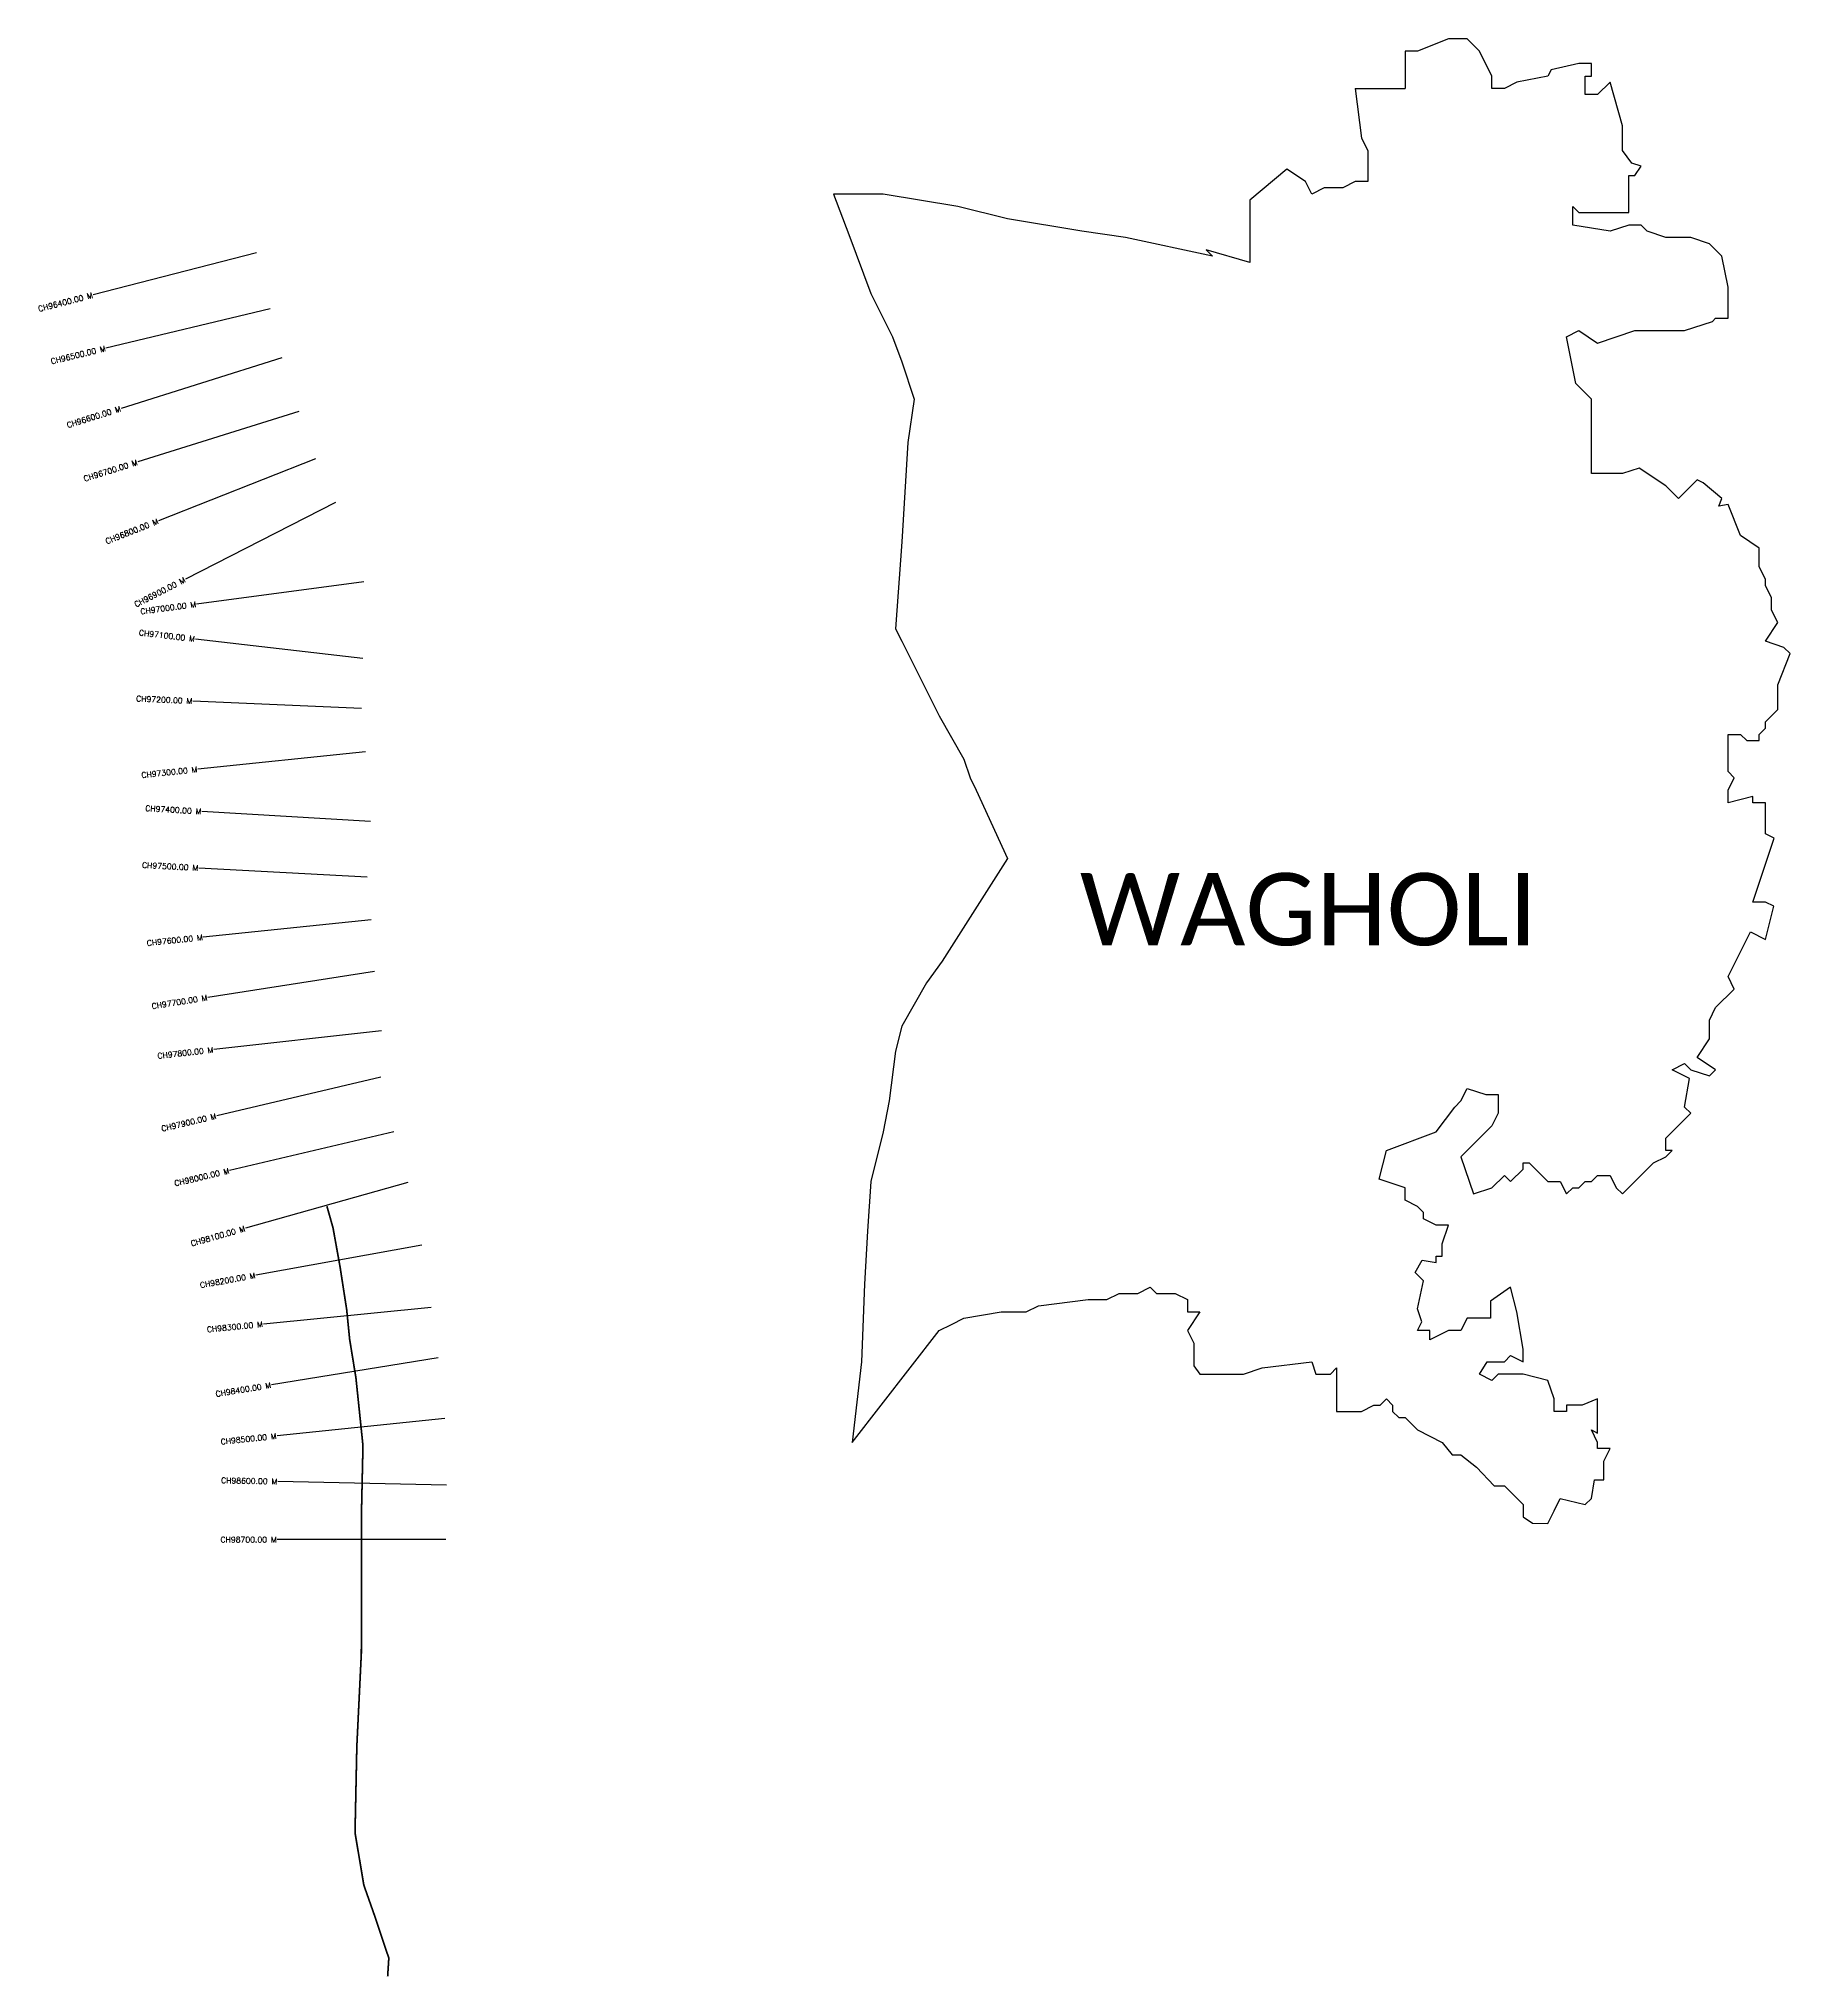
# Model space of a CAD drawing. Header units: metres. Extents: x 264370 to 267484, y 2146016 to 2149464.
import ezdxf
from ezdxf.enums import TextEntityAlignment as Align

# ---------------------------------------------------------------- set-up
doc = ezdxf.new("R2010")
doc.units = ezdxf.units.M
for name, color, linetype in [('ARTIFICIALLY PROTECTED', 4, 'Continuous'), ('CS', 134, 'Continuous'), ('CSMark', 6, 'Continuous'), ('VILLAGE BOUNDRY', 10, 'Continuous'), ('VILLAGE NAME', 250, 'Continuous')]:
    doc.layers.add(name, color=color, linetype=linetype)
doc.styles.get("Standard").update_dxf_attribs({"font": 'simplex.shx'})

msp = doc.modelspace()

# ---------------------------------------------------------------- linework, layer by layer
at = {"layer": 'ARTIFICIALLY PROTECTED', "const_width": 3, "flags": 128}
msp.add_lwpolyline([(264882, 2147387.4), (264892.8, 2147349.3), (264905.3, 2147280.1), (264917.1, 2147203.9), (264922.4, 2147150.8), (264933.6, 2147082.1), (264946.1, 2146961.8), (264943.7, 2146852.5), (264943.7, 2146733.1), (264943.2, 2146591.7), (264935.2, 2146426.8), (264932, 2146273.1), (264947.7, 2146179.7), (264966.4, 2146126.6), (264992.1, 2146050), (264990, 2146017.5)], dxfattribs=at)
at = {"layer": 'CS'}
for p, q in [((264756.9, 2149083.3), (264466.4, 2149008.4)), ((264780.9, 2148983.8), (264489.2, 2148913.5)), ((264802.1, 2148896.6), (264516, 2148806.6)), ((264832.1, 2148801.2), (264546, 2148711.2)), ((264861.5, 2148717), (264582.6, 2148606.7)), ((264897.5, 2148639.4), (264630.3, 2148502.9)), ((264947.8, 2148498.1), (264650.4, 2148458.5)), ((264946.1, 2148361.9), (264648.1, 2148396.3)), ((264943.4, 2148272.9), (264643.6, 2148285.9)), ((264950.9, 2148195.9), (264652.5, 2148164.6)), ((264959.3, 2148071.9), (264659.8, 2148089.5)), ((264953.7, 2147972.8), (264654.1, 2147988.9)), ((264960.5, 2147896.8), (264662.1, 2147865.8)), ((264966.6, 2147805.2), (264670.2, 2147758.6)), ((264979.1, 2147699.3), (264681, 2147665.9)), ((264978, 2147617.2), (264686, 2147548.2)), ((265001, 2147519.9), (264709, 2147450.9)), ((265025.9, 2147429.8), (264737.2, 2147348.2)), ((265050.9, 2147318.2), (264755.6, 2147264.8)), ((265067.5, 2147207.5), (264769, 2147177.9)), ((265079.8, 2147117.8), (264783.7, 2147069.5)), ((265091.9, 2147009.7), (264793.5, 2146978.8)), ((265094.6, 2146891.2), (264794.7, 2146897.6)), ((265093.7, 2146794.4), (264793.7, 2146794.4))]:
    msp.add_line(p, q, dxfattribs=at)
at = {"layer": 'VILLAGE BOUNDRY', "color": 3}
msp.add_lwpolyline([(266710.6, 2149375.6), (266721.6, 2149287.2), (266732.7, 2149265.1), (266732.7, 2149209.9), (266710.6, 2149209.9), (266688.5, 2149198.9), (266655.3, 2149198.9), (266633.2, 2149187.8), (266622.2, 2149209.9), (266589.1, 2149232), (266522.8, 2149176.8), (266522.8, 2149066.3), (266445.4, 2149088.4), (266456.5, 2149077.3), (266301.8, 2149110.5), (266224.5, 2149121.5), (266091.9, 2149143.6), (266003.6, 2149165.7), (265871, 2149187.8), (265782.6, 2149187.8), (265810.2, 2149116), (265848.9, 2149011), (265887.5, 2148933.7), (265904.1, 2148889.5), (265926.2, 2148823.2), (265915.2, 2148745.9), (265904.1, 2148569.1), (265893.1, 2148414.5), (265904.1, 2148392.4), (265970.4, 2148259.8), (266014.6, 2148182.5), (266025.6, 2148149.4), (266036.7, 2148127.3), (266091.9, 2148005.7), (265975.9, 2147823.4), (265948.3, 2147784.8), (265904.1, 2147707.4), (265893.1, 2147663.2), (265882, 2147574.9), (265871, 2147519.6), (265848.9, 2147431.3), (265843.3, 2147342.9), (265837.8, 2147249), (265832.3, 2147110.9), (265815.7, 2146967.3), (265970.4, 2147166.1), (265992.5, 2147177.2), (266014.6, 2147188.2), (266080.9, 2147199.3), (266125.1, 2147199.3), (266147.1, 2147210.3), (266235.5, 2147221.4), (266268.7, 2147221.4), (266290.8, 2147232.4), (266323.9, 2147232.4), (266346, 2147243.4), (266357.1, 2147232.4), (266390.2, 2147232.4), (266412.3, 2147221.4), (266412.3, 2147199.3), (266434.4, 2147199.3), (266412.3, 2147166.1), (266423.4, 2147144), (266423.4, 2147103.3), (266434.4, 2147088.8), (266511.7, 2147088.8), (266544.9, 2147099.8), (266633.2, 2147110.9), (266640.6, 2147088.8), (266666.4, 2147088.8), (266677.4, 2147099.8), (266677.4, 2147022.5), (266721.6, 2147022.5), (266743.7, 2147033.5), (266754.8, 2147033.5), (266765.8, 2147044.6), (266776.9, 2147033.5), (266776.9, 2147022.5), (266787.9, 2147011.5), (266799, 2147011.5), (266821.1, 2146989.4), (266865.2, 2146967.3), (266882.6, 2146945.1), (266898.4, 2146945.1), (266926, 2146923.1), (266957.7, 2146889.9), (266975.7, 2146889.9), (267008.9, 2146856.8), (267008.9, 2146834.7), (267025.4, 2146823.6), (267053.2, 2146822.8), (267064.1, 2146845.7), (267075.1, 2146867.8), (267119.3, 2146856.8), (267130.4, 2146867.8), (267135.9, 2146901), (267152.5, 2146901), (267152.5, 2146934.1), (267163.5, 2146956.2), (267141.4, 2146956.2), (267141.4, 2146967.3), (267130.4, 2146989.4), (267141.4, 2146983.8), (267141.4, 2147044.6), (267113.8, 2147033.5), (267086.2, 2147033.5), (267086.2, 2147022.5), (267064.1, 2147022.5), (267064.1, 2147044.6), (267053, 2147077.7), (267008.9, 2147088.8), (266964.7, 2147088.8), (266953.6, 2147077.7), (266931.5, 2147088.8), (266945.1, 2147110.9), (266975.7, 2147110.9), (266986.8, 2147121.9), (267008.9, 2147110.9), (267008.9, 2147133), (266997.8, 2147199.3), (266986.8, 2147243.4), (266951, 2147218.5), (266951, 2147188.2), (266909.4, 2147188.2), (266898.4, 2147166.1), (266876.3, 2147166.1), (266843.1, 2147149.5), (266843.1, 2147166.1), (266821.1, 2147166.1), (266828.8, 2147181.6), (266821.1, 2147204.8), (266832.1, 2147254.5), (266817.2, 2147269.4), (266829.2, 2147291.6), (266854.2, 2147287.6), (266854.2, 2147298.7), (266865.2, 2147298.7), (266865.2, 2147320.8), (266876.3, 2147353.9), (266854.2, 2147353.9), (266832.1, 2147365), (266832.1, 2147376), (266821.1, 2147387.1), (266799, 2147398.1), (266799, 2147420.2), (266753.1, 2147435.5), (266765.8, 2147486.5), (266854.2, 2147519.6), (266887.3, 2147563.8), (266898.4, 2147574.9), (266909.4, 2147597), (266942.6, 2147585.9), (266964.7, 2147585.9), (266964.7, 2147552.8), (266953.6, 2147530.7), (266898.4, 2147475.4), (266920.5, 2147409.2), (266953.6, 2147420.2), (266975.7, 2147442.3), (266986.8, 2147431.3), (267008.9, 2147453.3), (267008.9, 2147464.4), (267019.9, 2147464.4), (267053, 2147431.3), (267075.1, 2147431.3), (267086.2, 2147409.2), (267097.2, 2147420.2), (267108.3, 2147420.2), (267119.3, 2147431.3), (267130.4, 2147431.3), (267141.4, 2147442.3), (267163.5, 2147442.3), (267174.6, 2147420.2), (267185.6, 2147409.2), (267240.9, 2147464.4), (267262.9, 2147475.4), (267274, 2147486.5), (267262.9, 2147486.5), (267262.9, 2147508.6), (267307.1, 2147552.8), (267296.1, 2147563.8), (267304.6, 2147614.8), (267274, 2147630.1), (267296.1, 2147641.2), (267307.1, 2147630.1), (267340.3, 2147619.1), (267351.3, 2147630.1), (267318.2, 2147652.2), (267340.3, 2147685.3), (267340.3, 2147718.5), (267351.3, 2147740.6), (267384.5, 2147773.7), (267373.4, 2147795.8), (267413.2, 2147875.3), (267439.7, 2147862.1), (267454.5, 2147921), (267439.7, 2147928.4), (267417.6, 2147928.4), (267455.5, 2148042), (267439.7, 2148049.9), (267439.7, 2148105.1), (267417.6, 2148105.1), (267417.6, 2148116.2), (267373.4, 2148105.1), (267373.4, 2148127.3), (267384.5, 2148149.4), (267373.4, 2148160.4), (267373.4, 2148226.7), (267395.5, 2148226.7), (267406.6, 2148215.6), (267428.7, 2148215.6), (267428.7, 2148226.7), (267439.7, 2148237.7), (267439.7, 2148248.8), (267461.8, 2148270.9), (267461.8, 2148315.1), (267483.9, 2148370.3), (267472.8, 2148381.3), (267439.7, 2148392.4), (267461.8, 2148425.5), (267450.8, 2148447.6), (267450.8, 2148469.7), (267439.7, 2148491.8), (267439.7, 2148502.8), (267428.7, 2148525), (267428.7, 2148558.1), (267395.5, 2148580.2), (267373.4, 2148635.4), (267357, 2148632.4), (267362.4, 2148646.5), (267329.3, 2148674.1), (267318.2, 2148679.6), (267285, 2148646.5), (267262.9, 2148668.6), (267215.1, 2148700.5), (267185.6, 2148690.7), (267130.4, 2148690.7), (267130.4, 2148823.2), (267102.8, 2148850.9), (267086.2, 2148933.7), (267108.3, 2148944.8), (267141.4, 2148922.7), (267207.7, 2148944.8), (267296.1, 2148944.8), (267345.8, 2148961.3), (267351.3, 2148966.9), (267373.4, 2148966.9), (267373.4, 2149022.1), (267362.4, 2149077.3), (267340.3, 2149099.4), (267307.1, 2149110.5), (267262.9, 2149110.5), (267229.8, 2149121.5), (267218.8, 2149132.6), (267196.7, 2149132.6), (267163.5, 2149121.5), (267097.2, 2149132.6), (267097.2, 2149165.7), (267108.3, 2149154.7), (267196.7, 2149154.7), (267196.7, 2149220.9), (267207.7, 2149220.9), (267218.8, 2149237.5), (267202.2, 2149243), (267185.6, 2149265.1), (267185.6, 2149287.2), (267185.6, 2149309.3), (267163.5, 2149386.7), (267141.4, 2149364.6), (267119.3, 2149364.6), (267119.3, 2149397.7), (267130.4, 2149397.7), (267130.4, 2149419.8), (267108.3, 2149419.8), (267058.6, 2149408.8), (267053, 2149397.7), (266997.8, 2149386.7), (266975.7, 2149375.6), (266953.6, 2149375.6), (266953.6, 2149397.7), (266931.5, 2149441.9), (266909.4, 2149464), (266876.3, 2149464), (266821.1, 2149441.9), (266799, 2149441.9), (266799, 2149375.6)], dxfattribs=at)
at = {"layer": 'VILLAGE BOUNDRY', "color": 3, "flags": 128}
msp.add_lwpolyline([(266710.6, 2149375.6), (266799, 2149375.6)], dxfattribs=at)

# ---------------------------------------------------------------- texts
at = {"layer": 'CSMark'}
for s, rotation, p in [('CH96400.00 M', 14.4725, (264465.4, 2149008.1)), ('CH96500.00 M', 13.5425, (264488.3, 2148913.3)), ('CH96600.00 M', 17.4593, (264515, 2148806.3)), ('CH96700.00 M', 17.4593, (264545, 2148710.9)), ('CH96800.00 M', 21.5798, (264581.6, 2148606.3)), ('CH96900.00 M', 27.0689, (264629.4, 2148502.4)), ('CH97000.00 M', 7.5979, (264649.4, 2148458.3)), ('CH97100.00 M', 353.4154, (264647.1, 2148396.4)), ('CH97200.00 M', 357.5091, (264642.6, 2148286)), ('CH97300.00 M', 5.9818, (264651.5, 2148164.5)), ('CH97400.00 M', 356.6488, (264658.8, 2148089.5)), ('CH97500.00 M', 356.9165, (264653.1, 2147989)), ('CH97600.00 M', 5.9301, (264661.1, 2147865.7)), ('CH97700.00 M', 8.9215, (264669.2, 2147758.5)), ('CH97800.00 M', 6.392, (264680, 2147665.8)), ('CH97900.00 M', 13.3007, (264685, 2147548)), ('CH98000.00 M', 13.3007, (264708.1, 2147450.7)), ('CH98100.00 M', 15.7803, (264736.3, 2147347.9)), ('CH98200.00 M', 10.2467, (264754.7, 2147264.6)), ('CH98300.00 M', 5.662, (264768, 2147177.8)), ('CH98400.00 M', 9.2679, (264782.7, 2147069.3)), ('CH98500.00 M', 5.9119, (264792.5, 2146978.7)), ('CH98600.00 M', 358.7693, (264793.7, 2146897.7)), ('CH98700.00 M', 359.9989, (264792.7, 2146794.4))]:
    msp.add_text(s, height=10, rotation=rotation, dxfattribs=at).set_placement(p, align=Align.MIDDLE_RIGHT)
at = {"layer": 'VILLAGE NAME', "insert": (266220.8, 2147980), "char_height": 128.647, "attachment_point": 1}
msp.add_mtext_dynamic_manual_height_columns('{\\fCalibri|b0|i0|c0|p34;WAGHOLI}', width=1449.11, gutter_width=643.2, heights=[0], dxfattribs=at)

doc.saveas('drawing.dxf')
